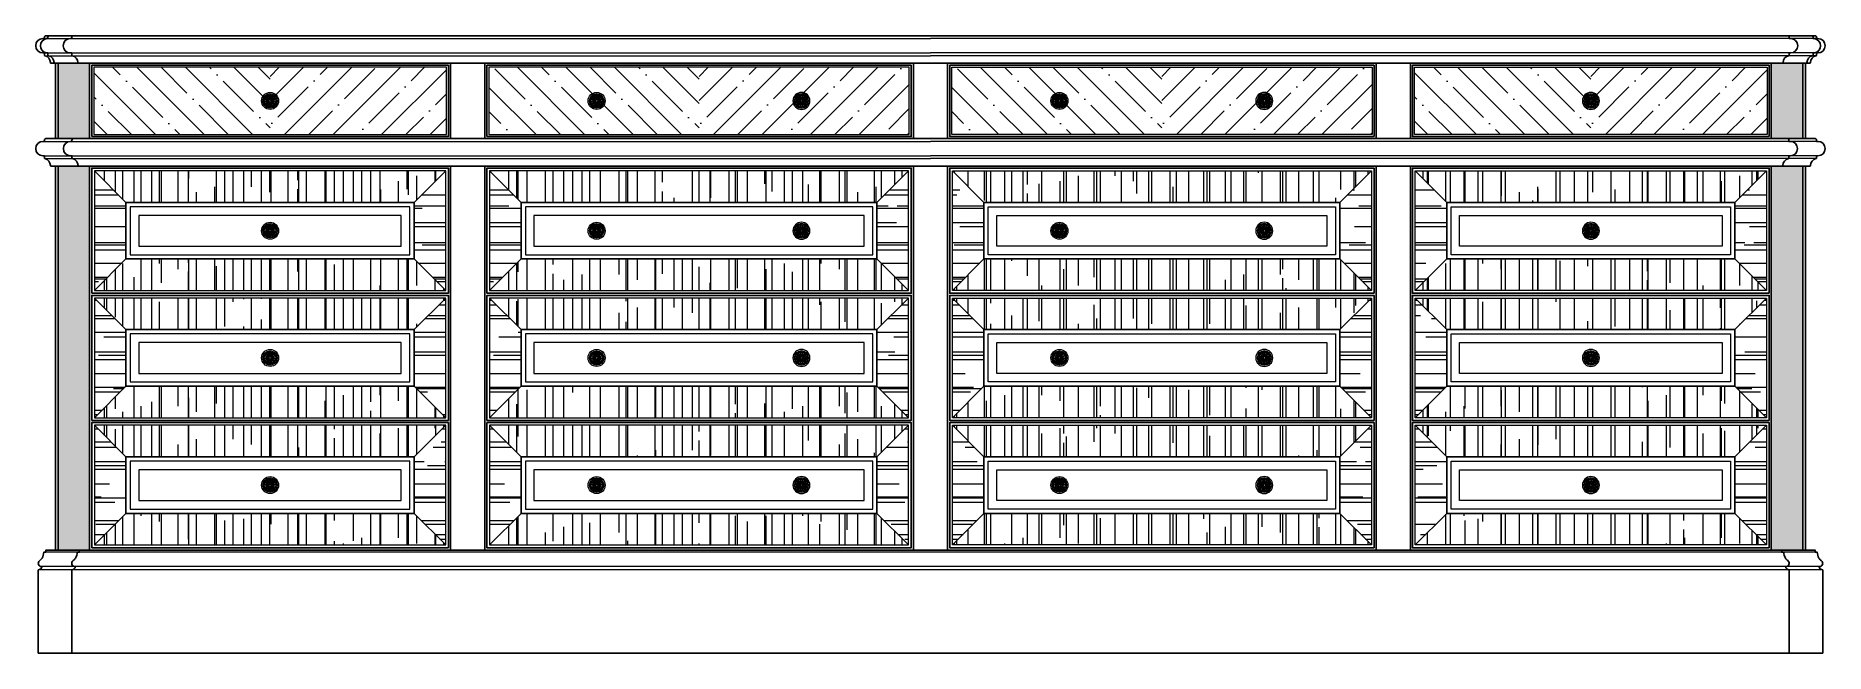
# Model space of a CAD drawing. Header units: inches. Extents: x 274057 to 444617, y 485849 to 635630.
# Drawn here: x 274057 to 276666, y 492532 to 493432 of the extents above; entities that cross this region are included whole.
import ezdxf

# ---------------------------------------------------------------- set-up
doc = ezdxf.new("R2010")
doc.units = ezdxf.units.IN
doc.header["$MEASUREMENT"] = 0
doc.linetypes.add('HIDDEN', pattern=[0.375, 0.25, -0.125])
for name, color, linetype in [('WOOD', 23, 'Continuous'), ('WOOD 01', 34, 'Continuous'), ('WOOD 02', 32, 'Continuous')]:
    doc.layers.add(name, color=color, linetype=linetype)
doc.layers.add('WOOD-HID', color=8, linetype='HIDDEN', lineweight=18)
pattern_1 = [(90, (2962.702, -1136.6864), (-3.125, 1.5625), [0, -3.125])]
pattern_2 = [(90, (2962.702, -1136.6864), (-4.375, 2.1875), [0, -4.375])]
pattern_3 = [(90, (2962.702, -1136.6864), (-5.625, 2.8125), [0, -5.625])]

# ---------------------------------------------------------------- blocks, each defined once
blk = doc.blocks.new('bouton1')
at = {"color": 40, "lineweight": 0}
for radius in [19, 16, 2.5]:
    blk.add_circle((10930.9, -820.2), radius, dxfattribs=at)
for centre, start, end in [((10921.6, -834.3), 64.4037, 115.5963), ((10921.6, -806.1), 244.4037, 295.5963), ((10917.7, -830.7), 46.4037, 97.5963), ((10926.4, -803.9), 226.4037, 277.5963), ((10926.4, -836.4), 82.4037, 133.5963), ((10917.7, -809.6), 262.4037, 313.5963), ((10931.7, -803.3), 208.4037, 259.5963), ((10915.1, -826.1), 28.4037, 79.5963), ((10915.1, -814.2), 280.4037, 331.5963), ((10931.7, -837), 100.4037, 151.5963), ((10936.8, -804.4), 190.4037, 241.5963), ((10914, -821), 10.4037, 61.5963), ((10914, -819.4), 298.4037, 349.5963), ((10936.8, -835.9), 118.4037, 169.5963), ((10941.4, -807), 172.4037, 223.5963), ((10941.4, -833.3), 136.4037, 187.5963), ((10914.6, -815.7), 352.4037, 43.5963), ((10914.6, -824.6), 316.4037, 7.5963), ((10945, -810.9), 154.4037, 205.5963), ((10945, -829.4), 154.4037, 205.5963), ((10916.8, -810.9), 334.4037, 25.5963), ((10916.8, -829.4), 334.4037, 25.5963), ((10947.1, -815.7), 136.4037, 187.5963), ((10947.1, -824.6), 172.4037, 223.5963), ((10920.3, -807), 316.4037, 7.5963), ((10920.3, -833.3), 352.4037, 43.5963), ((10947.7, -821), 118.4037, 169.5963), ((10924.9, -804.4), 298.4037, 349.5963), ((10924.9, -835.9), 10.4037, 61.5963), ((10947.7, -819.4), 190.4037, 241.5963), ((10946.6, -826.1), 100.4037, 151.5963), ((10930.1, -803.3), 280.4037, 331.5963), ((10930.1, -837), 28.4037, 79.5963), ((10946.6, -814.2), 208.4037, 259.5963), ((10944, -830.7), 82.4037, 133.5963), ((10935.3, -803.9), 262.4037, 313.5963), ((10935.3, -836.4), 46.4037, 97.5963), ((10944, -809.6), 226.4037, 277.5963), ((10940.1, -834.3), 64.4037, 115.5963), ((10940.1, -806.1), 244.4037, 295.5963)]:
    blk.add_arc(centre, 15.6, start, end, dxfattribs=at)
blk = doc.blocks.new('DRESSING TABLE F1')
at = {"lineweight": 0, "true_color": 0xa85400}
h = blk.add_hatch(dxfattribs=at)
h.set_pattern_fill('AR-RROOF', color=34, scale=40, angle=90)
h.paths.add_polyline_path([(78584.5, 48919.9), (78072.2, 48919.9), (78118.2, 48873.9), (78538.5, 48873.9)])
h.paths.add_polyline_path([(78538.5, 48791.5), (78118.2, 48791.5), (78072.2, 48745.5), (78584.5, 48745.5)])
h = blk.add_hatch(dxfattribs=at)
h.set_pattern_fill('AR-RROOF', color=34, scale=40)
h.paths.add_polyline_path([(78584.5, 48919.9), (78538.5, 48873.9), (78538.5, 48791.5), (78584.5, 48745.5)])
h.paths.add_polyline_path([(78118.2, 48873.9), (78072.2, 48919.9), (78072.2, 48745.5), (78118.2, 48791.5)])
h = blk.add_hatch(dxfattribs=at)
h.set_pattern_fill('AR-RROOF', color=34, scale=40, angle=90)
h.paths.add_polyline_path([(79259.5, 48919.9), (78648.5, 48919.9), (78694.5, 48873.9), (79213.5, 48873.9)])
h.paths.add_polyline_path([(79213.5, 48791.5), (78694.5, 48791.5), (78648.5, 48745.5), (79259.5, 48745.5)])
h = blk.add_hatch(dxfattribs=at)
h.set_pattern_fill('AR-RROOF', color=34, scale=40)
h.paths.add_polyline_path([(79259.5, 48919.9), (79213.5, 48873.9), (79213.5, 48791.5), (79259.5, 48745.5)])
h.paths.add_polyline_path([(78694.5, 48873.9), (78648.5, 48919.9), (78648.5, 48745.5), (78694.5, 48791.5)])
h = blk.add_hatch(dxfattribs=at)
h.set_pattern_fill('AR-RROOF', color=34, scale=40, angle=90)
h.paths.add_polyline_path([(79934.5, 48919.9), (79323.5, 48919.9), (79369.5, 48873.9), (79888.5, 48873.9)])
h.paths.add_polyline_path([(79888.5, 48791.5), (79369.5, 48791.5), (79323.5, 48745.5), (79934.5, 48745.5)])
h = blk.add_hatch(dxfattribs=at)
h.set_pattern_fill('AR-RROOF', color=34, scale=40)
h.paths.add_polyline_path([(79934.5, 48919.9), (79888.5, 48873.9), (79888.5, 48791.5), (79934.5, 48745.5)])
h.paths.add_polyline_path([(79369.5, 48873.9), (79323.5, 48919.9), (79323.5, 48745.5), (79369.5, 48791.5)])
h = blk.add_hatch(dxfattribs=at)
h.set_pattern_fill('AR-RROOF', color=34, scale=40, angle=90)
h.paths.add_polyline_path([(80510.8, 48919.9), (79998.5, 48919.9), (80044.5, 48873.9), (80464.8, 48873.9)])
h.paths.add_polyline_path([(80464.8, 48791.5), (80044.5, 48791.5), (79998.5, 48745.5), (80510.8, 48745.5)])
h = blk.add_hatch(dxfattribs=at)
h.set_pattern_fill('AR-RROOF', color=34, scale=40)
h.paths.add_polyline_path([(80510.8, 48919.9), (80464.8, 48873.9), (80464.8, 48791.5), (80510.8, 48745.5)])
h.paths.add_polyline_path([(80044.5, 48873.9), (79998.5, 48919.9), (79998.5, 48745.5), (80044.5, 48791.5)])
h = blk.add_hatch(dxfattribs=at)
h.set_pattern_fill('AR-RROOF', color=34, scale=40, angle=90)
h.paths.add_polyline_path([(78584.5, 48734.5), (78072.2, 48734.5), (78118.2, 48688.5), (78538.5, 48688.5)])
h.paths.add_polyline_path([(78538.5, 48606.1), (78118.2, 48606.1), (78072.2, 48560.1), (78584.5, 48560.1)])
h = blk.add_hatch(dxfattribs=at)
h.set_pattern_fill('AR-RROOF', color=34, scale=40)
h.paths.add_polyline_path([(78584.5, 48734.5), (78538.5, 48688.5), (78538.5, 48606.1), (78584.5, 48560.1)])
h.paths.add_polyline_path([(78118.2, 48688.5), (78072.2, 48734.5), (78072.2, 48560.1), (78118.2, 48606.1)])
h = blk.add_hatch(dxfattribs=at)
h.set_pattern_fill('AR-RROOF', color=34, scale=40, angle=90)
h.paths.add_polyline_path([(79259.5, 48734.5), (78648.5, 48734.5), (78694.5, 48688.5), (79213.5, 48688.5)])
h.paths.add_polyline_path([(79213.5, 48606.1), (78694.5, 48606.1), (78648.5, 48560.1), (79259.5, 48560.1)])
h = blk.add_hatch(dxfattribs=at)
h.set_pattern_fill('AR-RROOF', color=34, scale=40)
h.paths.add_polyline_path([(79259.5, 48734.5), (79213.5, 48688.5), (79213.5, 48606.1), (79259.5, 48560.1)])
h.paths.add_polyline_path([(78694.5, 48688.5), (78648.5, 48734.5), (78648.5, 48560.1), (78694.5, 48606.1)])
h = blk.add_hatch(dxfattribs=at)
h.set_pattern_fill('AR-RROOF', color=34, scale=40, angle=90)
h.paths.add_polyline_path([(79934.5, 48734.5), (79323.5, 48734.5), (79369.5, 48688.5), (79888.5, 48688.5)])
h.paths.add_polyline_path([(79888.5, 48606.1), (79369.5, 48606.1), (79323.5, 48560.1), (79934.5, 48560.1)])
h = blk.add_hatch(dxfattribs=at)
h.set_pattern_fill('AR-RROOF', color=34, scale=40)
h.paths.add_polyline_path([(79934.5, 48734.5), (79888.5, 48688.5), (79888.5, 48606.1), (79934.5, 48560.1)])
h.paths.add_polyline_path([(79369.5, 48688.5), (79323.5, 48734.5), (79323.5, 48560.1), (79369.5, 48606.1)])
h = blk.add_hatch(dxfattribs=at)
h.set_pattern_fill('AR-RROOF', color=34, scale=40, angle=90)
h.paths.add_polyline_path([(80510.8, 48734.5), (79998.5, 48734.5), (80044.5, 48688.5), (80464.8, 48688.5)])
h.paths.add_polyline_path([(80464.8, 48606.1), (80044.5, 48606.1), (79998.5, 48560.1), (80510.8, 48560.1)])
h = blk.add_hatch(dxfattribs=at)
h.set_pattern_fill('AR-RROOF', color=34, scale=40)
h.paths.add_polyline_path([(80510.8, 48734.5), (80464.8, 48688.5), (80464.8, 48606.1), (80510.8, 48560.1)])
h.paths.add_polyline_path([(80044.5, 48688.5), (79998.5, 48734.5), (79998.5, 48560.1), (80044.5, 48606.1)])
h = blk.add_hatch(dxfattribs=at)
h.set_pattern_fill('AR-RROOF', color=34, scale=40, angle=90)
h.paths.add_polyline_path([(78584.5, 48549.1), (78072.2, 48549.1), (78118.2, 48503.1), (78538.5, 48503.1)])
h.paths.add_polyline_path([(78538.5, 48420.6), (78118.2, 48420.6), (78072.2, 48374.6), (78584.5, 48374.6)])
h = blk.add_hatch(dxfattribs=at)
h.set_pattern_fill('AR-RROOF', color=34, scale=40)
h.paths.add_polyline_path([(78584.5, 48549.1), (78538.5, 48503.1), (78538.5, 48420.6), (78584.5, 48374.6)])
h.paths.add_polyline_path([(78118.2, 48503.1), (78072.2, 48549.1), (78072.2, 48374.6), (78118.2, 48420.6)])
h = blk.add_hatch(dxfattribs=at)
h.set_pattern_fill('AR-RROOF', color=34, scale=40, angle=90)
h.paths.add_polyline_path([(79259.5, 48549.1), (78648.5, 48549.1), (78694.5, 48503.1), (79213.5, 48503.1)])
h.paths.add_polyline_path([(79213.5, 48420.6), (78694.5, 48420.6), (78648.5, 48374.6), (79259.5, 48374.6)])
h = blk.add_hatch(dxfattribs=at)
h.set_pattern_fill('AR-RROOF', color=34, scale=40)
h.paths.add_polyline_path([(79259.5, 48549.1), (79213.5, 48503.1), (79213.5, 48420.6), (79259.5, 48374.6)])
h.paths.add_polyline_path([(78694.5, 48503.1), (78648.5, 48549.1), (78648.5, 48374.6), (78694.5, 48420.6)])
h = blk.add_hatch(dxfattribs=at)
h.set_pattern_fill('AR-RROOF', color=34, scale=40, angle=90)
h.paths.add_polyline_path([(79934.5, 48549.1), (79323.5, 48549.1), (79369.5, 48503.1), (79888.5, 48503.1)])
h.paths.add_polyline_path([(79888.5, 48420.6), (79369.5, 48420.6), (79323.5, 48374.6), (79934.5, 48374.6)])
h = blk.add_hatch(dxfattribs=at)
h.set_pattern_fill('AR-RROOF', color=34, scale=40)
h.paths.add_polyline_path([(79934.5, 48549.1), (79888.5, 48503.1), (79888.5, 48420.6), (79934.5, 48374.6)])
h.paths.add_polyline_path([(79369.5, 48503.1), (79323.5, 48549.1), (79323.5, 48374.6), (79369.5, 48420.6)])
h = blk.add_hatch(dxfattribs=at)
h.set_pattern_fill('AR-RROOF', color=34, scale=40, angle=90)
h.paths.add_polyline_path([(80510.8, 48549.1), (79998.5, 48549.1), (80044.5, 48503.1), (80464.8, 48503.1)])
h.paths.add_polyline_path([(80464.8, 48420.6), (80044.5, 48420.6), (79998.5, 48374.6), (80510.8, 48374.6)])
h = blk.add_hatch(dxfattribs=at)
h.set_pattern_fill('AR-RROOF', color=34, scale=40)
h.paths.add_polyline_path([(80510.8, 48549.1), (80464.8, 48503.1), (80464.8, 48420.6), (80510.8, 48374.6)])
h.paths.add_polyline_path([(80044.5, 48503.1), (79998.5, 48549.1), (79998.5, 48374.6), (80044.5, 48420.6)])
at = {"layer": 'WOOD 01', "lineweight": 0}
h = blk.add_hatch(dxfattribs=at)
h.set_pattern_fill('ANSI35', color=256, scale=200, angle=90)
h.set_pattern_definition([(135, (-257.146, 0), (-35.35534, -35.35534), []), (135, (-257.146, 35.355), (-35.35534, -35.35534), [62.5, -12.5, 0, -12.5])])
h.paths.add_polyline_path([(78071.2, 49070.9), (78328.3, 49070.9), (78328.3, 48972.9), (78071.2, 48972.9)])
h = blk.add_hatch(dxfattribs=at)
h.set_pattern_fill('ANSI35', color=256, scale=200, angle=180)
h.set_pattern_definition([(225, (1033.41, -1139.686), (35.35534, -35.35534), []), (225, (998.054, -1139.686), (35.35534, -35.35534), [62.5, -12.5, 0, -12.5])])
h.paths.add_polyline_path([(78328.3, 49070.9), (78328.3, 48972.9), (78585.5, 48972.9), (78585.5, 49070.9)])
h = blk.add_hatch(dxfattribs=at)
h.set_pattern_fill('ANSI35', color=256, scale=200, angle=90)
h.set_pattern_definition([(135, (368.5, -2e-10), (-35.35534, -35.35534), []), (135, (368.5, 35.355), (-35.35534, -35.35534), [62.5, -12.5, 0, -12.5])])
h.paths.add_polyline_path([(78647.5, 49070.9), (78954, 49070.9), (78954, 48972.9), (78647.5, 48972.9)])
h = blk.add_hatch(dxfattribs=at)
h.set_pattern_fill('ANSI35', color=256, scale=200, angle=180)
h.set_pattern_definition([(225, (1659.056, -1139.686), (35.35534, -35.35534), []), (225, (1623.7, -1139.686), (35.35534, -35.35534), [62.5, -12.5, 0, -12.5])])
h.paths.add_polyline_path([(78954, 49070.9), (78954, 48972.9), (79260.5, 48972.9), (79260.5, 49070.9)])
h = blk.add_hatch(dxfattribs=at)
h.set_pattern_fill('ANSI35', color=256, scale=200, angle=90)
h.set_pattern_definition([(135, (1043.5, 0), (-35.35534, -35.35534), []), (135, (1043.5, 35.355), (-35.35534, -35.35534), [62.5, -12.5, 0, -12.5])])
h.paths.add_polyline_path([(79322.5, 49070.9), (79629, 49070.9), (79629, 48972.9), (79322.5, 48972.9)])
h = blk.add_hatch(dxfattribs=at)
h.set_pattern_fill('ANSI35', color=256, scale=200, angle=180)
h.set_pattern_definition([(225, (2334.056, -1139.686), (35.35534, -35.35534), []), (225, (2298.7, -1139.686), (35.35534, -35.35534), [62.5, -12.5, 0, -12.5])])
h.paths.add_polyline_path([(79629, 49070.9), (79629, 48972.9), (79935.5, 48972.9), (79935.5, 49070.9)])
h = blk.add_hatch(dxfattribs=at)
h.set_pattern_fill('ANSI35', color=256, scale=200, angle=90)
h.set_pattern_definition([(135, (1669.146, 0), (-35.35534, -35.35534), []), (135, (1669.146, 35.355), (-35.35534, -35.35534), [62.5, -12.5, 0, -12.5])])
h.paths.add_polyline_path([(79997.5, 49070.9), (80254.6, 49070.9), (80254.6, 48972.9), (79997.5, 48972.9)])
h = blk.add_hatch(dxfattribs=at)
h.set_pattern_fill('ANSI35', color=256, scale=200, angle=180)
h.set_pattern_definition([(225, (2959.7, -1139.686), (35.35534, -35.35534), []), (225, (2924.347, -1139.686), (35.35534, -35.35534), [62.5, -12.5, 0, -12.5])])
h.paths.add_polyline_path([(80254.6, 49070.9), (80254.6, 48972.9), (80511.8, 48972.9), (80511.8, 49070.9)])
at = {"layer": 'WOOD-HID', "lineweight": 0}
h = blk.add_hatch(dxfattribs=at)
h.set_pattern_fill('DOTS', color=256, scale=50, angle=90)
h.set_pattern_definition(pattern_1)
h.paths.add_polyline_path([(78019.2, 48926.9), (78025.9, 48926.9), (78025.9, 48366.9), (78019.2, 48366.9)])
h.paths.add_polyline_path([(78025.9, 48966.9), (78019.2, 48966.9), (78019.2, 49076.9), (78025.9, 49076.9)])
h = blk.add_hatch(dxfattribs=at)
h.set_pattern_fill('DOTS', color=256, scale=70, angle=90)
h.set_pattern_definition(pattern_2)
h.paths.add_polyline_path([(78039.1, 48966.9), (78025.9, 48966.9), (78025.9, 49076.9), (78039.1, 49076.9)])
h.paths.add_polyline_path([(78025.9, 48926.9), (78039.1, 48926.9), (78039.1, 48366.9), (78025.9, 48366.9)])
h = blk.add_hatch(dxfattribs=at)
h.set_pattern_fill('DOTS', color=256, scale=90, angle=90)
h.set_pattern_definition(pattern_3)
h.paths.add_polyline_path([(78065.2, 48966.9), (78039.1, 48966.9), (78039.1, 49076.9), (78065.2, 49076.9)])
h.paths.add_polyline_path([(78039.1, 48926.9), (78065.2, 48926.9), (78065.2, 48366.9), (78039.1, 48366.9)])
h = blk.add_hatch(dxfattribs=at)
h.set_pattern_fill('DOTS', color=256, scale=90, angle=90)
h.set_pattern_definition(pattern_3)
h.paths.add_polyline_path([(80517.8, 48966.9), (80543.9, 48966.9), (80543.9, 49076.9), (80517.8, 49076.9)])
h.paths.add_polyline_path([(80543.9, 48926.9), (80517.8, 48926.9), (80517.8, 48366.9), (80543.9, 48366.9)])
h = blk.add_hatch(dxfattribs=at)
h.set_pattern_fill('DOTS', color=256, scale=70, angle=90)
h.set_pattern_definition(pattern_2)
h.paths.add_polyline_path([(80543.9, 48966.9), (80557, 48966.9), (80557, 49076.9), (80543.9, 49076.9)])
h.paths.add_polyline_path([(80557, 48926.9), (80543.9, 48926.9), (80543.9, 48366.9), (80557, 48366.9)])
h = blk.add_hatch(dxfattribs=at)
h.set_pattern_fill('DOTS', color=256, scale=50, angle=90)
h.set_pattern_definition(pattern_1)
h.paths.add_polyline_path([(80563.8, 48926.9), (80557, 48926.9), (80557, 48366.9), (80563.8, 48366.9)])
h.paths.add_polyline_path([(80557, 48966.9), (80563.8, 48966.9), (80563.8, 49076.9), (80557, 49076.9)])
at = {"layer": 'WOOD'}
for p, q in [((78019.2, 49076.9, 0), (78019.2, 48966.9, 0)), ((80563.8, 49076.9, 0), (80563.8, 48966.9, 0)), ((78019.2, 48926.9, 0), (78019.2, 48366.9, 0)), ((78118.2, 48873.9, 0), (78072.2, 48919.9, 0)), ((78538.5, 48873.9, 0), (78584.5, 48919.9, 0)), ((78694.5, 48873.9, 0), (78648.5, 48919.9, 0)), ((79213.5, 48873.9, 0), (79259.5, 48919.9, 0)), ((79369.5, 48873.9, 0), (79323.5, 48919.9, 0)), ((79888.5, 48873.9, 0), (79934.5, 48919.9, 0)), ((80044.5, 48873.9, 0), (79998.5, 48919.9, 0)), ((80464.8, 48873.9, 0), (80510.8, 48919.9, 0)), ((80563.8, 48926.9, 0), (80563.8, 48366.9, 0)), ((78118.2, 48791.5, 0), (78072.2, 48745.5, 0)), ((78538.5, 48791.5, 0), (78584.5, 48745.5, 0)), ((78694.5, 48791.5, 0), (78648.5, 48745.5, 0)), ((79213.5, 48791.5, 0), (79259.5, 48745.5, 0)), ((79369.5, 48791.5, 0), (79323.5, 48745.5, 0)), ((79888.5, 48791.5, 0), (79934.5, 48745.5, 0)), ((80044.5, 48791.5, 0), (79998.5, 48745.5, 0)), ((80464.8, 48791.5, 0), (80510.8, 48745.5, 0)), ((78118.2, 48688.5, 0), (78072.2, 48734.5, 0)), ((78538.5, 48688.5, 0), (78584.5, 48734.5, 0)), ((78694.5, 48688.5, 0), (78648.5, 48734.5, 0)), ((79213.5, 48688.5, 0), (79259.5, 48734.5, 0)), ((79369.5, 48688.5, 0), (79323.5, 48734.5, 0)), ((79888.5, 48688.5, 0), (79934.5, 48734.5, 0)), ((80044.5, 48688.5, 0), (79998.5, 48734.5, 0)), ((80464.8, 48688.5, 0), (80510.8, 48734.5, 0)), ((78118.2, 48606.1, 0), (78072.2, 48560.1, 0)), ((78538.5, 48606.1, 0), (78584.5, 48560.1, 0)), ((78694.5, 48606.1, 0), (78648.5, 48560.1, 0)), ((79213.5, 48606.1, 0), (79259.5, 48560.1, 0)), ((79369.5, 48606.1, 0), (79323.5, 48560.1, 0)), ((79888.5, 48606.1, 0), (79934.5, 48560.1, 0)), ((80044.5, 48606.1, 0), (79998.5, 48560.1, 0)), ((80464.8, 48606.1, 0), (80510.8, 48560.1, 0)), ((78118.2, 48503.1, 0), (78072.2, 48549.1, 0)), ((78538.5, 48503.1, 0), (78584.5, 48549.1, 0)), ((78694.5, 48503.1, 0), (78648.5, 48549.1, 0)), ((79213.5, 48503.1, 0), (79259.5, 48549.1, 0)), ((79369.5, 48503.1, 0), (79323.5, 48549.1, 0)), ((79888.5, 48503.1, 0), (79934.5, 48549.1, 0)), ((80044.5, 48503.1, 0), (79998.5, 48549.1, 0)), ((80464.8, 48503.1, 0), (80510.8, 48549.1, 0)), ((78118.2, 48420.6, 0), (78072.2, 48374.6, 0)), ((78538.5, 48420.6, 0), (78584.5, 48374.6, 0)), ((78694.5, 48420.6, 0), (78648.5, 48374.6, 0)), ((79213.5, 48420.6, 0), (79259.5, 48374.6, 0)), ((79369.5, 48420.6, 0), (79323.5, 48374.6, 0)), ((79888.5, 48420.6, 0), (79934.5, 48374.6, 0)), ((80044.5, 48420.6, 0), (79998.5, 48374.6, 0)), ((80464.8, 48420.6, 0), (80510.8, 48374.6, 0)), ((78641.5, 48366.9, 0), (78015.2, 48366.9, 0)), ((79941.5, 48366.9, 0), (80567.8, 48366.9, 0))]:
    blk.add_line(p, q, dxfattribs=at)
at = {"layer": 'WOOD', "elevation": 0}
for points in [[(78015.2, 49116.9), (78001.1, 49116.9, 0.414214), (77999.1, 49114.9), (77999.1, 49112.9), (77997.1, 49112.9, 1), (77997.1, 49091.9), (77999.1, 49091.9), (77999.1, 49088.8, 0.373903), (77999.9, 49087.8, -0.335901), (78008, 49077.9, 0.451555), (78009, 49076.9), (78015.2, 49076.9)], [(78020.4, 49116.9), (78006.3, 49116.9, 0.414214), (78004.3, 49114.9), (78004.3, 49112.9), (78002.3, 49112.9, 0.839824), (78002.3, 49091.9), (78004.3, 49091.9), (78004.3, 49088.8, 0.373903), (78005.2, 49087.8, -0.335901), (78013.3, 49077.9, 0.451555), (78014.3, 49076.9), (78020.4, 49076.9)], [(78055.2, 49116.9), (78041.1, 49116.9, 0.414214), (78039.1, 49114.9), (78039.1, 49112.9), (78037.1, 49112.9, 1), (78037.1, 49091.9), (78039.1, 49091.9), (78039.1, 49088.8, 0.373903), (78039.9, 49087.8, -0.335901), (78048, 49077.9, 0.451555), (78049, 49076.9), (78055.2, 49076.9)], [(80527.8, 49116.9), (80541.9, 49116.9, -0.414214), (80543.9, 49114.9), (80543.9, 49112.9), (80545.9, 49112.9, -1), (80545.9, 49091.9), (80543.9, 49091.9), (80543.9, 49088.8, -0.373903), (80543, 49087.8, 0.335901), (80534.9, 49077.9, -0.451555), (80533.9, 49076.9), (80527.8, 49076.9)], [(80562.6, 49116.9), (80576.7, 49116.9, -0.414214), (80578.7, 49114.9), (80578.7, 49112.9), (80580.7, 49112.9, -0.839824), (80580.7, 49091.9), (80578.7, 49091.9), (80578.7, 49088.8, -0.373903), (80577.8, 49087.8, 0.335901), (80569.7, 49077.9, -0.451555), (80568.7, 49076.9), (80562.6, 49076.9)], [(80567.8, 49116.9), (80581.9, 49116.9, -0.414214), (80583.9, 49114.9), (80583.9, 49112.9), (80585.9, 49112.9, -1), (80585.9, 49091.9), (80583.9, 49091.9), (80583.9, 49088.8, -0.373903), (80583, 49087.8, 0.335901), (80574.9, 49077.9, -0.451555), (80573.9, 49076.9), (80567.8, 49076.9)], [(78015.2, 48966.9), (78001.1, 48966.9, 0.414214), (77999.1, 48964.9), (77999.1, 48962.9), (77997.1, 48962.9, 1), (77997.1, 48941.9), (77999.1, 48941.9), (77999.1, 48938.8, 0.373903), (77999.9, 48937.8, -0.335901), (78008, 48927.9, 0.451555), (78009, 48926.9), (78015.2, 48926.9)], [(78055.5, 48966.9), (78041.4, 48966.9, 0.414214), (78039.4, 48964.9), (78039.4, 48962.9), (78037.4, 48962.9, 1), (78037.4, 48941.9), (78039.4, 48941.9), (78039.4, 48938.8, 0.373903), (78040.2, 48937.8, -0.335901), (78048.3, 48927.9, 0.451555), (78049.3, 48926.9), (78055.5, 48926.9)], [(80527.5, 48966.9), (80541.6, 48966.9, -0.414214), (80543.6, 48964.9), (80543.6, 48962.9), (80545.6, 48962.9, -1), (80545.6, 48941.9), (80543.6, 48941.9), (80543.6, 48938.8, -0.373903), (80542.7, 48937.8, 0.335901), (80534.6, 48927.9, -0.451555), (80533.6, 48926.9), (80527.5, 48926.9)], [(80567.8, 48966.9), (80581.9, 48966.9, -0.414214), (80583.9, 48964.9), (80583.9, 48962.9), (80585.9, 48962.9, -1), (80585.9, 48941.9), (80583.9, 48941.9), (80583.9, 48938.8, -0.373903), (80583, 48937.8, 0.335901), (80574.9, 48927.9, -0.451555), (80573.9, 48926.9), (80567.8, 48926.9)], [(80567.8, 48366.9), (80581.8, 48366.9), (80581.8, 48363.9), (80584.8, 48363.9, 0.143021), (80587.3, 48355.5, 0.080702), (80590.6, 48351.8, -0.808897), (80587.2, 48343.1, 0.367577), (80592.8, 48338.3), (80592.8, 48216.9), (80567.8, 48216.9), (78015.2, 48216.9), (77990.2, 48216.9), (77990.2, 48338.3, 0.367577), (77995.8, 48343.1, -0.808897), (77992.3, 48351.8, 0.080702), (77995.7, 48355.5, 0.143021), (77998.2, 48363.9), (78001.2, 48363.9), (78001.2, 48366.9), (78015.2, 48366.9)], [(78064, 48366.9), (78050, 48366.9), (78050, 48363.9), (78047, 48363.9, -0.143021), (78044.5, 48355.5, -0.080702), (78041.1, 48351.8, 0.808897), (78044.6, 48343.1, -0.367577), (78039, 48338.3), (78039, 48216.9), (78064, 48216.9)], [(80519, 48366.9), (80533, 48366.9), (80533, 48363.9), (80536, 48363.9, 0.143021), (80538.5, 48355.5, 0.080702), (80541.8, 48351.8, -0.808897), (80538.4, 48343.1, 0.367577), (80544, 48338.3), (80544, 48216.9), (80519, 48216.9)]]:
    blk.add_lwpolyline(points, format="xyb", dxfattribs=at)
for points in [[(78015.2, 49116.9), (79291.5, 49116.9)], [(78015.2, 49116.9), (79291.5, 49116.9)], [(80567.8, 49116.9), (79291.5, 49116.9)], [(80567.8, 49116.9), (79291.5, 49116.9)], [(78015.2, 49076.9), (79291.5, 49076.9)], [(80567.8, 49076.9), (79291.5, 49076.9)], [(78015.2, 48966.9), (79291.5, 48966.9)], [(80567.8, 48966.9), (79291.5, 48966.9)], [(78015.2, 48926.9), (79291.5, 48926.9)], [(80567.8, 48926.9), (79291.5, 48926.9)], [(78001.2, 48366.9), (78012.5, 48366.9)], [(79941.5, 48366.9), (78641.5, 48366.9)]]:
    blk.add_lwpolyline(points, dxfattribs=at)
for points in [[(78641.5, 49076.9), (78015.2, 49076.9), (78015.2, 48966.9), (78641.5, 48966.9)], [(78591.5, 49076.9), (78065.2, 49076.9), (78065.2, 48966.9), (78591.5, 48966.9)], [(78068.2, 48969.9), (78588.5, 48969.9), (78588.5, 49073.9), (78068.2, 49073.9)], [(78591.5, 48966.9), (78641.5, 48966.9), (78641.5, 49076.9), (78591.5, 49076.9)], [(78644.5, 48969.9), (79263.5, 48969.9), (79263.5, 49073.9), (78644.5, 49073.9)], [(79266.5, 48966.9), (79316.5, 48966.9), (79316.5, 49076.9), (79266.5, 49076.9)], [(79938.5, 48969.9), (79319.5, 48969.9), (79319.5, 49073.9), (79938.5, 49073.9)], [(79941.5, 49076.9), (80567.8, 49076.9), (80567.8, 48966.9), (79941.5, 48966.9)], [(79941.5, 48966.9), (79991.5, 48966.9), (79991.5, 49076.9), (79941.5, 49076.9)], [(79991.5, 49076.9), (80517.8, 49076.9), (80517.8, 48966.9), (79991.5, 48966.9)], [(80514.8, 48969.9), (79994.5, 48969.9), (79994.5, 49073.9), (80514.8, 49073.9)], [(78641.5, 48926.9), (78015.2, 48926.9), (78015.2, 48366.9), (78641.5, 48366.9)], [(78591.5, 48926.9), (78065.2, 48926.9), (78065.2, 48366.9), (78591.5, 48366.9)], [(78068.2, 48741.5), (78588.5, 48741.5), (78588.5, 48923.9), (78068.2, 48923.9)], [(78591.5, 48926.9), (78641.5, 48926.9), (78641.5, 48366.9), (78591.5, 48366.9)], [(78644.5, 48741.5), (79263.5, 48741.5), (79263.5, 48923.9), (78644.5, 48923.9)], [(79266.5, 48926.9), (79316.5, 48926.9), (79316.5, 48366.9), (79266.5, 48366.9)], [(79938.5, 48741.5), (79319.5, 48741.5), (79319.5, 48923.9), (79938.5, 48923.9)], [(79941.5, 48926.9), (80567.8, 48926.9), (80567.8, 48366.9), (79941.5, 48366.9)], [(79941.5, 48926.9), (79991.5, 48926.9), (79991.5, 48366.9), (79941.5, 48366.9)], [(79991.5, 48926.9), (80517.8, 48926.9), (80517.8, 48366.9), (79991.5, 48366.9)], [(80514.8, 48741.5), (79994.5, 48741.5), (79994.5, 48923.9), (80514.8, 48923.9)], [(78118.2, 48791.5), (78538.5, 48791.5), (78538.5, 48873.9), (78118.2, 48873.9)], [(78694.5, 48791.5), (79213.5, 48791.5), (79213.5, 48873.9), (78694.5, 48873.9)], [(79888.5, 48791.5), (79369.5, 48791.5), (79369.5, 48873.9), (79888.5, 48873.9)], [(80464.8, 48791.5), (80044.5, 48791.5), (80044.5, 48873.9), (80464.8, 48873.9)], [(78068.2, 48556.1), (78588.5, 48556.1), (78588.5, 48738.5), (78068.2, 48738.5)], [(78644.5, 48556.1), (79263.5, 48556.1), (79263.5, 48738.5), (78644.5, 48738.5)], [(79938.5, 48556.1), (79319.5, 48556.1), (79319.5, 48738.5), (79938.5, 48738.5)], [(80514.8, 48556.1), (79994.5, 48556.1), (79994.5, 48738.5), (80514.8, 48738.5)], [(78118.2, 48606.1), (78538.5, 48606.1), (78538.5, 48688.5), (78118.2, 48688.5)], [(78694.5, 48606.1), (79213.5, 48606.1), (79213.5, 48688.5), (78694.5, 48688.5)], [(79888.5, 48606.1), (79369.5, 48606.1), (79369.5, 48688.5), (79888.5, 48688.5)], [(80464.8, 48606.1), (80044.5, 48606.1), (80044.5, 48688.5), (80464.8, 48688.5)], [(78068.2, 48370.6), (78588.5, 48370.6), (78588.5, 48553.1), (78068.2, 48553.1)], [(78644.5, 48370.6), (79263.5, 48370.6), (79263.5, 48553.1), (78644.5, 48553.1)], [(79938.5, 48370.6), (79319.5, 48370.6), (79319.5, 48553.1), (79938.5, 48553.1)], [(80514.8, 48370.6), (79994.5, 48370.6), (79994.5, 48553.1), (80514.8, 48553.1)], [(78118.2, 48420.6), (78538.5, 48420.6), (78538.5, 48503.1), (78118.2, 48503.1)], [(78694.5, 48420.6), (79213.5, 48420.6), (79213.5, 48503.1), (78694.5, 48503.1)], [(79888.5, 48420.6), (79369.5, 48420.6), (79369.5, 48503.1), (79888.5, 48503.1)], [(80464.8, 48420.6), (80044.5, 48420.6), (80044.5, 48503.1), (80464.8, 48503.1)]]:
    blk.add_lwpolyline(points, close=True, dxfattribs=at)
at = {"layer": 'WOOD 02', "color": 8, "lineweight": 0, "ltscale": 100}
for p, q in [((80581.8, 48363.9, 0), (78001.2, 48363.9, 0)), ((80592.8, 48338.3, 0), (77990.2, 48338.3, 0)), ((80587.2, 48343, 0), (77995.8, 48343, 0))]:
    blk.add_line(p, q, dxfattribs=at)
at = {"layer": 'WOOD 02', "color": 8, "lineweight": 0, "ltscale": 100, "elevation": 0}
for points in [[(77999.1, 49112.9), (79291.5, 49112.9)], [(77999.1, 49091.9), (79291.5, 49091.9)], [(80583.9, 49112.9), (79291.5, 49112.9)], [(80583.9, 49091.9), (79291.5, 49091.9)], [(77999.9, 49087.8), (79291.5, 49087.8)], [(80583, 49087.8), (79291.5, 49087.8)], [(77999.1, 48962.9), (79291.5, 48962.9)], [(80583.9, 48962.9), (79291.5, 48962.9)], [(77999.1, 48941.9), (79291.5, 48941.9)], [(77999.9, 48937.8), (79291.5, 48937.8)], [(80583.9, 48941.9), (79291.5, 48941.9)], [(80583, 48937.8), (79291.5, 48937.8)], [(77990.2, 48216.9), (78666.5, 48216.9)]]:
    blk.add_lwpolyline(points, dxfattribs=at)
for points in [[(78071.2, 48972.9), (78585.5, 48972.9), (78585.5, 49070.9), (78071.2, 49070.9)], [(78647.5, 48972.9), (79260.5, 48972.9), (79260.5, 49070.9), (78647.5, 49070.9)], [(79935.5, 48972.9), (79322.5, 48972.9), (79322.5, 49070.9), (79935.5, 49070.9)], [(80511.8, 48972.9), (79997.5, 48972.9), (79997.5, 49070.9), (80511.8, 49070.9)], [(78072.2, 48745.5), (78584.5, 48745.5), (78584.5, 48919.9), (78072.2, 48919.9)], [(78648.5, 48745.5), (79259.5, 48745.5), (79259.5, 48919.9), (78648.5, 48919.9)], [(79934.5, 48745.5), (79323.5, 48745.5), (79323.5, 48919.9), (79934.5, 48919.9)], [(80510.8, 48745.5), (79998.5, 48745.5), (79998.5, 48919.9), (80510.8, 48919.9)], [(78124.4, 48797.7), (78532.2, 48797.7), (78532.2, 48867.6), (78124.4, 48867.6)], [(78700.7, 48797.7), (79207.2, 48797.7), (79207.2, 48867.6), (78700.7, 48867.6)], [(79882.2, 48797.7), (79375.7, 48797.7), (79375.7, 48867.6), (79882.2, 48867.6)], [(80458.5, 48797.7), (80050.7, 48797.7), (80050.7, 48867.6), (80458.5, 48867.6)], [(78136.9, 48810.2), (78519.7, 48810.2), (78519.7, 48855.1), (78136.9, 48855.1)], [(78713.2, 48810.2), (79194.7, 48810.2), (79194.7, 48855.1), (78713.2, 48855.1)], [(79869.7, 48810.2), (79388.2, 48810.2), (79388.2, 48855.1), (79869.7, 48855.1)], [(80446, 48810.2), (80063.2, 48810.2), (80063.2, 48855.1), (80446, 48855.1)], [(78072.2, 48560.1), (78584.5, 48560.1), (78584.5, 48734.5), (78072.2, 48734.5)], [(78648.5, 48560.1), (79259.5, 48560.1), (79259.5, 48734.5), (78648.5, 48734.5)], [(79934.5, 48560.1), (79323.5, 48560.1), (79323.5, 48734.5), (79934.5, 48734.5)], [(80510.8, 48560.1), (79998.5, 48560.1), (79998.5, 48734.5), (80510.8, 48734.5)], [(78124.4, 48612.3), (78532.2, 48612.3), (78532.2, 48682.2), (78124.4, 48682.2)], [(78700.7, 48612.3), (79207.2, 48612.3), (79207.2, 48682.2), (78700.7, 48682.2)], [(79882.2, 48612.3), (79375.7, 48612.3), (79375.7, 48682.2), (79882.2, 48682.2)], [(80458.5, 48612.3), (80050.7, 48612.3), (80050.7, 48682.2), (80458.5, 48682.2)], [(78136.9, 48624.8), (78519.7, 48624.8), (78519.7, 48669.7), (78136.9, 48669.7)], [(78713.2, 48624.8), (79194.7, 48624.8), (79194.7, 48669.7), (78713.2, 48669.7)], [(79869.7, 48624.8), (79388.2, 48624.8), (79388.2, 48669.7), (79869.7, 48669.7)], [(80446, 48624.8), (80063.2, 48624.8), (80063.2, 48669.7), (80446, 48669.7)], [(78072.2, 48374.6), (78584.5, 48374.6), (78584.5, 48549.1), (78072.2, 48549.1)], [(78648.5, 48374.6), (79259.5, 48374.6), (79259.5, 48549.1), (78648.5, 48549.1)], [(79934.5, 48374.6), (79323.5, 48374.6), (79323.5, 48549.1), (79934.5, 48549.1)], [(80510.8, 48374.6), (79998.5, 48374.6), (79998.5, 48549.1), (80510.8, 48549.1)], [(78124.4, 48426.9), (78532.2, 48426.9), (78532.2, 48496.8), (78124.4, 48496.8)], [(78700.7, 48426.9), (79207.2, 48426.9), (79207.2, 48496.8), (78700.7, 48496.8)], [(79882.2, 48426.9), (79375.7, 48426.9), (79375.7, 48496.8), (79882.2, 48496.8)], [(80458.5, 48426.9), (80050.7, 48426.9), (80050.7, 48496.8), (80458.5, 48496.8)], [(78136.9, 48439.4), (78519.7, 48439.4), (78519.7, 48484.3), (78136.9, 48484.3)], [(78713.2, 48439.4), (79194.7, 48439.4), (79194.7, 48484.3), (78713.2, 48484.3)], [(79869.7, 48439.4), (79388.2, 48439.4), (79388.2, 48484.3), (79869.7, 48484.3)], [(80446, 48439.4), (80063.2, 48439.4), (80063.2, 48484.3), (80446, 48484.3)]]:
    blk.add_lwpolyline(points, close=True, dxfattribs=at)
at = {"yscale": 0.6528784495203582, "zscale": 0.6528784495203582}
for p, xscale in [((71191.8, 49557.4, 0), 0.6528784495203582), ((71668.1, 49557.4, 0), 0.6528784495203582), ((86239.9, 49557.4, 0), -0.6528784495203582), ((72343.1, 49557.4, 0), 0.6528784495203582), ((86914.9, 49557.4, 0), -0.6528784495203582), ((87391.2, 49557.4, 0), -0.6528784495203582), ((71191.8, 49368.1, 0), 0.6528784495203582), ((71668.1, 49368.1, 0), 0.6528784495203582), ((86239.9, 49368.1, 0), -0.6528784495203582), ((72343.1, 49368.1, 0), 0.6528784495203582), ((86914.9, 49368.1, 0), -0.6528784495203582), ((87391.2, 49368.1, 0), -0.6528784495203582), ((71191.8, 49182.7, 0), 0.6528784495203582), ((71668.1, 49182.7, 0), 0.6528784495203582), ((86239.9, 49182.7, 0), -0.6528784495203582), ((72343.1, 49182.7, 0), 0.6528784495203582), ((86914.9, 49182.7, 0), -0.6528784495203582), ((87391.2, 49182.7, 0), -0.6528784495203582), ((71191.8, 48997.3, 0), 0.6528784495203582), ((71668.1, 48997.3, 0), 0.6528784495203582), ((86239.9, 48997.3, 0), -0.6528784495203582), ((72343.1, 48997.3, 0), 0.6528784495203582), ((86914.9, 48997.3, 0), -0.6528784495203582), ((87391.2, 48997.3, 0), -0.6528784495203582)]:
    blk.add_blockref('bouton1', p, dxfattribs=dict(at, xscale=xscale))

msp = doc.modelspace()

# ---------------------------------------------------------------- block references
at = {"color": 4}
msp.add_blockref('DRESSING TABLE F1', (196070, 444315.2, 0), dxfattribs=at)

doc.saveas('drawing.dxf')
